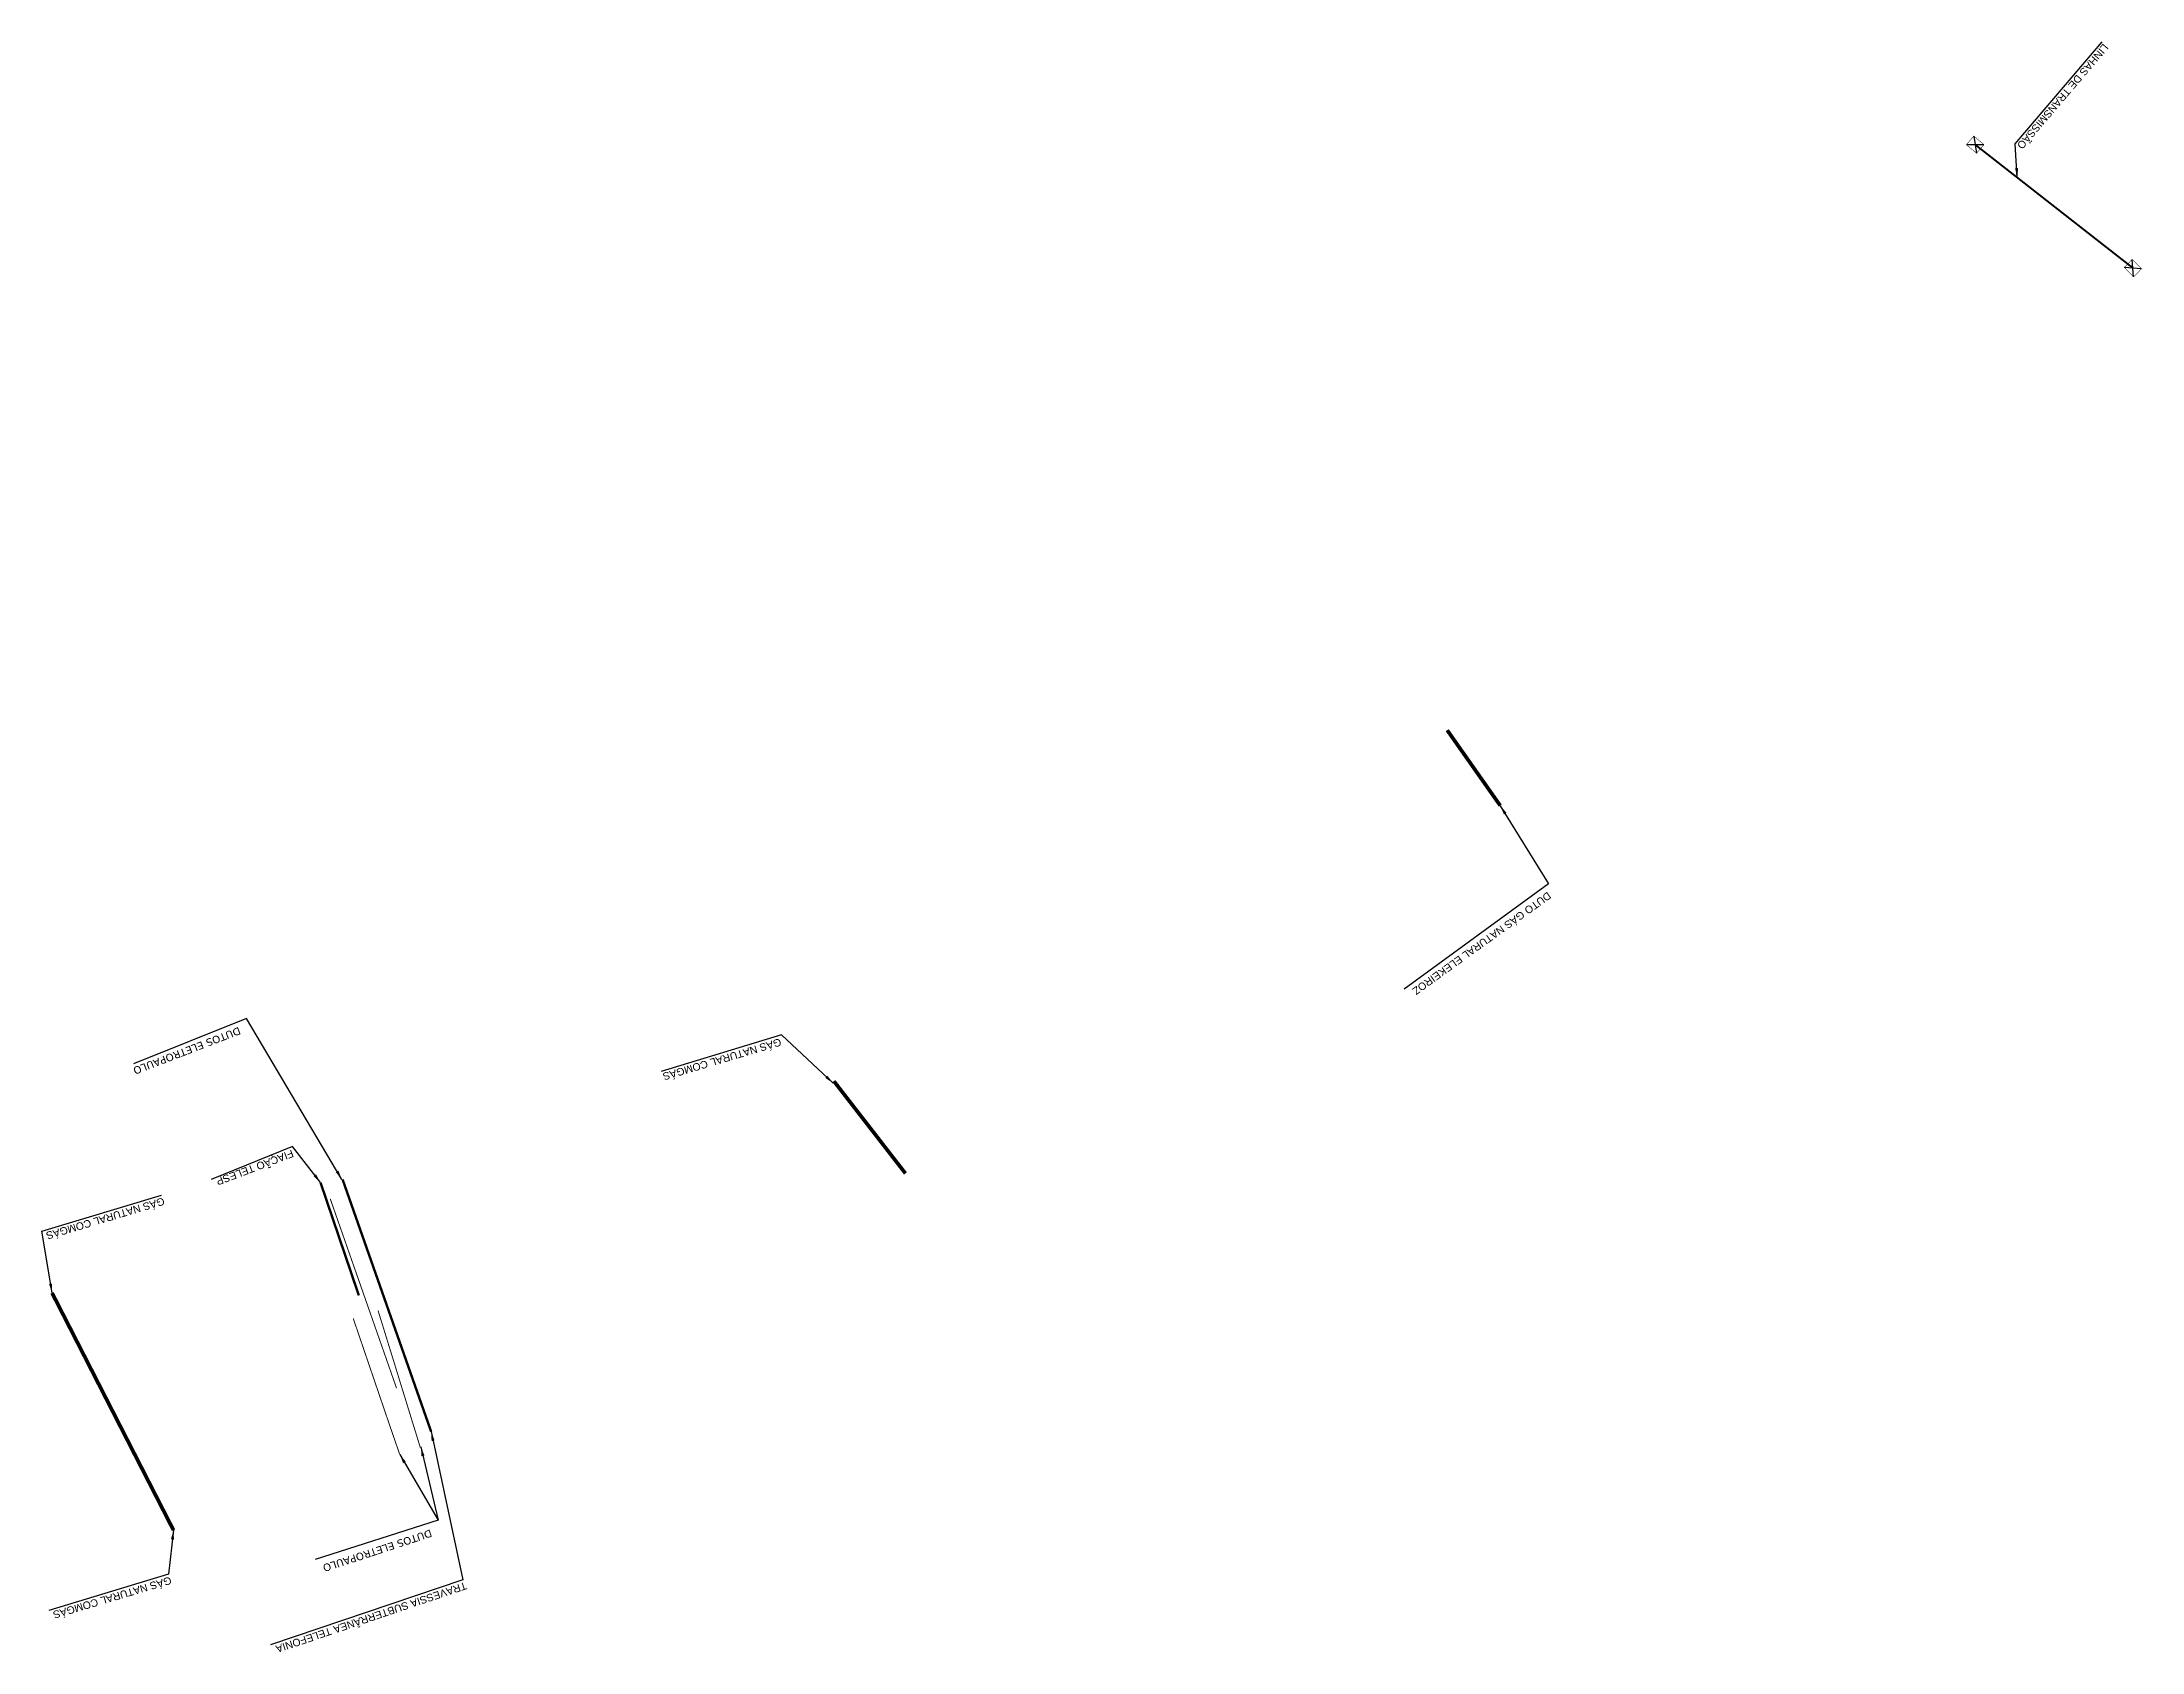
# Model space of a CAD drawing. Header units: metres. Extents: x 288740 to 329917, y 7396742 to 7465143.
# Drawn here: x 312415 to 313539, y 7431811 to 7432673 of the extents above; entities that cross this region are included whole.
import ezdxf

# ---------------------------------------------------------------- set-up
doc = ezdxf.new("R2010")
doc.units = ezdxf.units.M
doc.header["$LTSCALE"] = 10
for name, color, linetype in [('DUTOS_ELETROPAULO', 80, 'Continuous'), ('DUTOS_ELETROPAULO_TEXTOS', 2, 'Continuous'), ('DUTOS_GÁS NATURAL', 234, 'Continuous'), ('DUTOS_GÁS NATURAL_TEXTOS', 2, 'Continuous'), ('DUTOS_LINHAS DE TRANSMISSÃO', 11, 'Continuous'), ('DUTOS_LINHAS DE TRANSMISSÃO_TEXTOS', 2, 'Continuous'), ('DUTOS_TELEFONIA', 162, 'Continuous'), ('DUTOS_TELEFONIA_TEXTOS', 2, 'Continuous'), ('DUTOS_TRAVESSIA_COMGÁS', 210, 'Continuous'), ('DUTOS_TRAVESSIA_COMGÁS_TEXTOS', 2, 'Continuous')]:
    doc.layers.add(name, color=color, linetype=linetype)
doc.styles.add('ARIAL', font='arial.ttf')
doc.styles.get("Standard").update_dxf_attribs({"font": 'arial.ttf'})
doc.dimstyles.new('ISO-25', dxfattribs={"dimtxt": 2.5, "dimasz": 2.5, "dimexe": 1.25, "dimexo": 0.625, "dimtad": 1, "dimtxsty": 'Standard', "dimcen": 2.5, "dimadec": 0, "dimazin": 0, "dimtfac": 1, "dimtmove": 0, "dimatfit": 3, "dimfxl": 1, "dimarcsym": 0})

msp = doc.modelspace()

# ---------------------------------------------------------------- texts
at = {"layer": 'DUTOS_ELETROPAULO_TEXTOS', "char_height": 4, "width": 134.388, "attachment_point": 1}
for insert, rotation in [((312522.1, 7432142.4), 201.0861), ((312624.5, 7431873.3), 198.2096)]:
    msp.add_mtext('\\A1;{\\fVerdana|b0|i0|c0|p34;DUTOS ELETROPAULO}', dxfattribs=dict(at, insert=insert, rotation=rotation))
at = {"layer": 'DUTOS_GÁS NATURAL_TEXTOS', "linetype": 'ByBlock'}
msp.add_text('DUTO GÁS NATURAL ELEKEIROZ', height=4, rotation=215.7513, dxfattribs=at).set_placement((313221.2, 7432218.6, -724))
at = {"layer": 'DUTOS_LINHAS DE TRANSMISSÃO_TEXTOS', "style": 'ARIAL'}
msp.add_text('LINHAS DE TRANSMISSÃO', height=4, rotation=229.5894, dxfattribs=at).set_placement((313518.7, 7432672.8))
at = {"layer": 'DUTOS_TELEFONIA_TEXTOS', "linetype": 'ByBlock'}
for s, rotation, p in [('FIAÇÃO TELESP', 200.76, (312549, 7432080.4)), ('TRAVESSIA SUBTERRÂNEA TELEFONIA', 198.6227, (312641.8, 7431849))]:
    msp.add_text(s, height=4, rotation=rotation, dxfattribs=at).set_placement(p)
at = {"layer": 'DUTOS_TRAVESSIA_COMGÁS_TEXTOS', "linetype": 'ByBlock'}
for p in [(312811.8, 7432140.5), (312481.7, 7432055.3), (312485.4, 7431852.3)]:
    msp.add_text(' GÁS NATURAL COMGÁS', height=4, rotation=196.6035, dxfattribs=at).set_placement(p)

# ---------------------------------------------------------------- linework, layer by layer
at = {"layer": 'DUTOS_ELETROPAULO', "const_width": 0.5}
for points in [[(312569.6, 7432054), (312605.1, 7431952.6)], [(312581.9, 7431990), (312601.8, 7431931.6), (312606.8, 7431917.2)], [(312595.2, 7431994.2), (312617.8, 7431920.9)]]:
    msp.add_lwpolyline(points, dxfattribs=at)
at = {"layer": 'DUTOS_GÁS NATURAL', "const_width": 2}
msp.add_lwpolyline([(313167.5, 7432304.9), (313195.9, 7432264.5)], dxfattribs=at)
at = {"layer": 'DUTOS_LINHAS DE TRANSMISSÃO'}
for p, q in [((313445.4, 7432618.4), (313454.8, 7432618.4)), ((313449.4, 7432623), (313450.8, 7432613.8)), ((313534.9, 7432547.6), (313534.2, 7432557)), ((313539.2, 7432552), (313529.9, 7432552.6))]:
    msp.add_line(p, q, dxfattribs=at)
at = {"layer": 'DUTOS_LINHAS DE TRANSMISSÃO', "const_width": 0.25}
for points in [[(313449.4, 7432623), (313454.8, 7432618.4), (313450.8, 7432613.8), (313445.4, 7432618.4)], [(313534.9, 7432547.6), (313529.9, 7432552.6), (313534.2, 7432557), (313539.2, 7432552)]]:
    msp.add_lwpolyline(points, close=True, dxfattribs=at)
at = {"layer": 'DUTOS_LINHAS DE TRANSMISSÃO', "const_width": 1}
msp.add_lwpolyline([(313450.1, 7432618.4), (313534.6, 7432552.3)], dxfattribs=at)
at = {"layer": 'DUTOS_TELEFONIA', "const_width": 1.3}
for points in [[(312584.9, 7432002.3), (312564.4, 7432062.7)], [(312576.2, 7432064.4), (312623.6, 7431929.4)]]:
    msp.add_lwpolyline(points, dxfattribs=at)
at = {"layer": 'DUTOS_TRAVESSIA_COMGÁS', "const_width": 2}
for points in [[(312839.2, 7432117), (312877.5, 7432067.6)], [(312420.7, 7432003.6), (312485.7, 7431876.6)]]:
    msp.add_lwpolyline(points, dxfattribs=at)

msp.set_redraw_order([(e.dxf.handle, doc.entitydb.next_handle()) for e in msp.query("TEXT MTEXT ATTDEF DIMENSION ARC_DIMENSION")])  # texts and dimensions are drawn at this point

# ---------------------------------------------------------------- leaders
at = {"layer": 'DUTOS_ELETROPAULO_TEXTOS'}
for points in [[(312575.8, 7432064.4), (312524.8, 7432150.6), (312464.2, 7432126.3)], [(312618.1, 7431921.2), (312627.4, 7431882), (312561.6, 7431861)], [(312606.8, 7431917.2), (312627.4, 7431882), (312561.6, 7431861)]]:
    msp.add_leader(points, dimstyle='ISO-25', override={"dimscale": 2}, dxfattribs=at)
at = {"layer": 'DUTOS_GÁS NATURAL_TEXTOS'}
msp.add_leader([(313195.9, 7432264.5, -724), (313221.8, 7432222.6, -724), (313144.4, 7432166.2, -724)], dimstyle='ISO-25', override={"dimscale": 2}, dxfattribs=at)
at = {"layer": 'DUTOS_LINHAS DE TRANSMISSÃO_TEXTOS'}
msp.add_leader([(313472.6, 7432600.8), (313471.5, 7432618.8), (313518, 7432673.4)], dimstyle='ISO-25', override={"dimscale": 2}, dxfattribs=at)
at = {"layer": 'DUTOS_TELEFONIA_TEXTOS'}
for points in [[(312564.4, 7432062.7), (312549.4, 7432082), (312505.8, 7432064.4)], [(312623.6, 7431929.4), (312640.5, 7431850), (312537.7, 7431815.3)]]:
    msp.add_leader(points, dimstyle='ISO-25', override={"dimscale": 2}, dxfattribs=at)
at = {"layer": 'DUTOS_TRAVESSIA_COMGÁS_TEXTOS'}
for points in [[(312838.8, 7432115.9), (312811.1, 7432141.8), (312746.8, 7432122.2)], [(312420.7, 7432003.6), (312415.3, 7432036.7), (312479.3, 7432056)], [(312485.7, 7431876.6), (312483, 7431853), (312419, 7431833.7)]]:
    msp.add_leader(points, dimstyle='ISO-25', override={"dimscale": 2}, dxfattribs=at)

doc.saveas('drawing.dxf')
